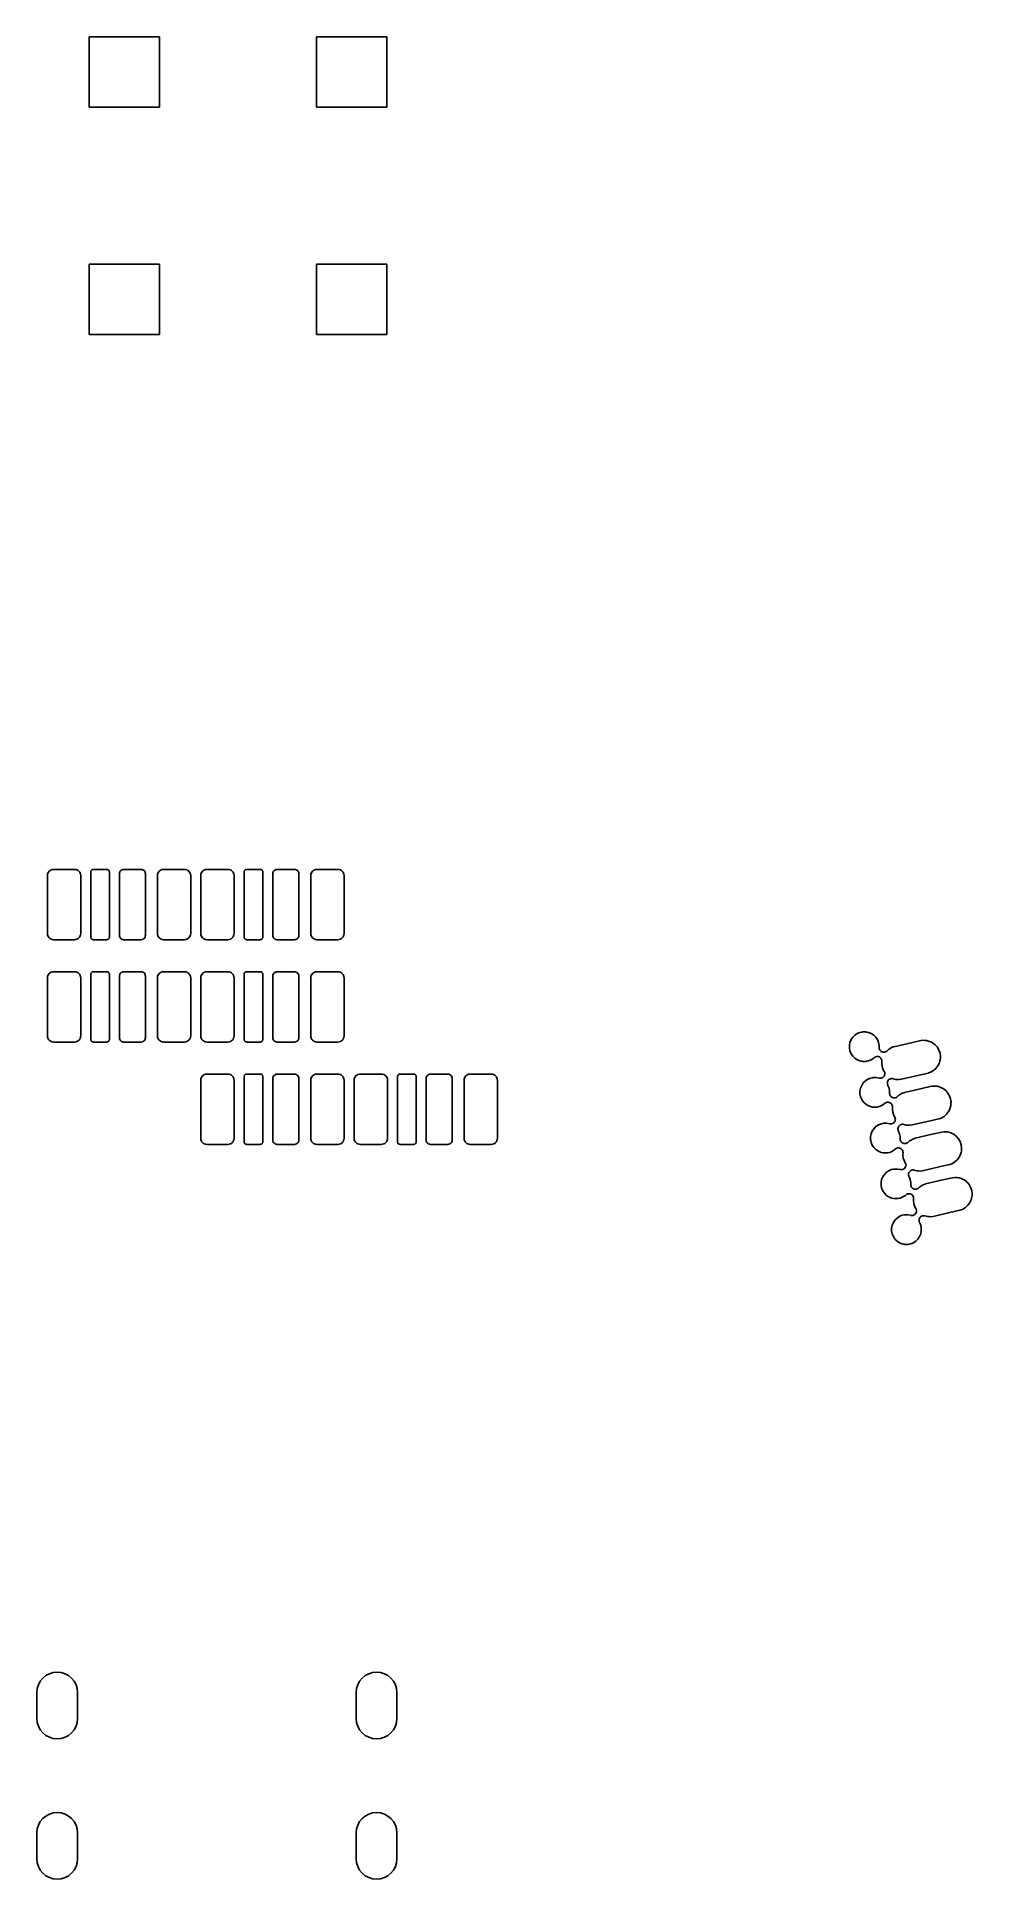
# Model space of a CAD drawing. Extents: x 140.1 to 165.4, y -109.8 to -59.9.
import ezdxf

# ---------------------------------------------------------------- set-up
doc = ezdxf.new("R2010")
doc.units = 0
doc.header["$MEASUREMENT"] = 0
doc.layers.add('BLACK', color=7, linetype='CONTINUOUS')

msp = doc.modelspace()

# ---------------------------------------------------------------- linework, layer by layer
at = {"layer": 'BLACK', "linetype": 'CONTINUOUS'}
for p, q in [((141.516, -61.8332), (141.516, -59.9312)), ((141.516, -59.9312), (143.418, -59.9312)), ((143.418, -59.9312), (143.418, -61.8332)), ((147.666, -61.8332), (147.666, -59.9312)), ((147.666, -59.9312), (149.568, -59.9312)), ((149.568, -59.9312), (149.568, -61.8332)), ((143.418, -61.8332), (141.516, -61.8332)), ((149.568, -61.8332), (147.666, -61.8332)), ((141.516, -67.9832), (141.516, -66.0812)), ((141.516, -66.0812), (143.418, -66.0812)), ((143.418, -66.0812), (143.418, -67.9832)), ((147.666, -67.9832), (147.666, -66.0812)), ((147.666, -66.0812), (149.568, -66.0812)), ((149.568, -66.0812), (149.568, -67.9832)), ((143.418, -67.9832), (141.516, -67.9832)), ((149.568, -67.9832), (147.666, -67.9832)), ((140.384, -82.6335), (140.387, -82.5957)), ((140.384, -84.1973), (140.384, -82.6335)), ((140.387, -82.5957), (140.397, -82.5653)), ((140.397, -82.5653), (140.412, -82.5372)), ((140.412, -82.5372), (140.432, -82.5126)), ((140.432, -82.5126), (140.456, -82.4924)), ((140.456, -82.4924), (140.484, -82.4774)), ((140.484, -82.4774), (140.515, -82.4681)), ((140.515, -82.4681), (140.553, -82.4644)), ((140.553, -82.4644), (141.116, -82.4644)), ((141.116, -82.4644), (141.154, -82.4681)), ((141.154, -82.4681), (141.185, -82.4774)), ((141.185, -82.4774), (141.213, -82.4924)), ((141.213, -82.4924), (141.237, -82.5126)), ((141.237, -82.5126), (141.258, -82.5372)), ((141.258, -82.5372), (141.273, -82.5653)), ((141.273, -82.5653), (141.282, -82.5957)), ((141.282, -82.5957), (141.286, -82.6335)), ((141.286, -82.6335), (141.286, -84.1973)), ((141.559, -82.5335), (141.56, -82.5152)), ((141.559, -84.2973), (141.559, -82.5335)), ((141.56, -82.5152), (141.564, -82.5035)), ((141.564, -82.5035), (141.57, -82.4927)), ((141.57, -82.4927), (141.577, -82.4833)), ((141.577, -82.4833), (141.587, -82.4755)), ((141.587, -82.4755), (141.598, -82.4698)), ((141.598, -82.4698), (141.609, -82.4662)), ((141.609, -82.4662), (141.628, -82.4644)), ((141.628, -82.4644), (141.991, -82.4644)), ((141.991, -82.4644), (142.01, -82.4662)), ((142.01, -82.4662), (142.021, -82.4698)), ((142.021, -82.4698), (142.032, -82.4755)), ((142.032, -82.4755), (142.042, -82.4833)), ((142.042, -82.4833), (142.049, -82.4927)), ((142.049, -82.4927), (142.055, -82.5035)), ((142.055, -82.5035), (142.059, -82.5152)), ((142.059, -82.5152), (142.061, -82.5335)), ((142.061, -82.5335), (142.061, -84.2973)), ((142.334, -82.5835), (142.336, -82.5555)), ((142.334, -84.2473), (142.334, -82.5835)), ((142.336, -82.5555), (142.343, -82.5344)), ((142.343, -82.5344), (142.353, -82.515)), ((142.353, -82.515), (142.367, -82.4979)), ((142.367, -82.4979), (142.384, -82.4839)), ((142.384, -82.4839), (142.404, -82.4736)), ((142.404, -82.4736), (142.425, -82.4672)), ((142.425, -82.4672), (142.453, -82.4644)), ((142.453, -82.4644), (142.916, -82.4644)), ((142.916, -82.4644), (142.945, -82.4672)), ((142.945, -82.4672), (142.966, -82.4736)), ((142.966, -82.4736), (142.985, -82.4839)), ((142.985, -82.4839), (143.002, -82.4979)), ((143.002, -82.4979), (143.016, -82.515)), ((143.016, -82.515), (143.026, -82.5344)), ((143.026, -82.5344), (143.033, -82.5555)), ((143.033, -82.5555), (143.036, -82.5835)), ((143.036, -82.5835), (143.036, -84.2473)), ((143.359, -82.6335), (143.362, -82.5957)), ((143.359, -84.1973), (143.359, -82.6335)), ((143.362, -82.5957), (143.372, -82.5653)), ((143.372, -82.5653), (143.387, -82.5372)), ((143.387, -82.5372), (143.407, -82.5126)), ((143.407, -82.5126), (143.431, -82.4924)), ((143.431, -82.4924), (143.459, -82.4774)), ((143.459, -82.4774), (143.49, -82.4681)), ((143.49, -82.4681), (143.528, -82.4644)), ((143.528, -82.4644), (144.091, -82.4644)), ((144.091, -82.4644), (144.129, -82.4681)), ((144.129, -82.4681), (144.16, -82.4774)), ((144.16, -82.4774), (144.188, -82.4924)), ((144.188, -82.4924), (144.212, -82.5126)), ((144.212, -82.5126), (144.233, -82.5372)), ((144.233, -82.5372), (144.248, -82.5653)), ((144.248, -82.5653), (144.257, -82.5957)), ((144.257, -82.5957), (144.261, -82.6335)), ((144.261, -82.6335), (144.261, -84.1973)), ((144.534, -82.6335), (144.537, -82.5957)), ((144.534, -84.1973), (144.534, -82.6335)), ((144.537, -82.5957), (144.547, -82.5653)), ((144.547, -82.5653), (144.562, -82.5372)), ((144.562, -82.5372), (144.582, -82.5126)), ((144.582, -82.5126), (144.606, -82.4924)), ((144.606, -82.4924), (144.634, -82.4774)), ((144.634, -82.4774), (144.665, -82.4681)), ((144.665, -82.4681), (144.703, -82.4644)), ((144.703, -82.4644), (145.266, -82.4644)), ((145.266, -82.4644), (145.304, -82.4681)), ((145.304, -82.4681), (145.335, -82.4774)), ((145.335, -82.4774), (145.363, -82.4924)), ((145.363, -82.4924), (145.387, -82.5126)), ((145.387, -82.5126), (145.408, -82.5372)), ((145.408, -82.5372), (145.423, -82.5653)), ((145.423, -82.5653), (145.432, -82.5957)), ((145.432, -82.5957), (145.436, -82.6335)), ((145.436, -82.6335), (145.436, -84.1973)), ((145.709, -82.5335), (145.71, -82.5152)), ((145.709, -84.2973), (145.709, -82.5335)), ((145.71, -82.5152), (145.714, -82.5035)), ((145.714, -82.5035), (145.72, -82.4927)), ((145.72, -82.4927), (145.727, -82.4833)), ((145.727, -82.4833), (145.737, -82.4755)), ((145.737, -82.4755), (145.748, -82.4698)), ((145.748, -82.4698), (145.759, -82.4662)), ((145.759, -82.4662), (145.778, -82.4644)), ((145.778, -82.4644), (146.141, -82.4644)), ((146.141, -82.4644), (146.16, -82.4662)), ((146.16, -82.4662), (146.171, -82.4698)), ((146.171, -82.4698), (146.182, -82.4755)), ((146.182, -82.4755), (146.192, -82.4833)), ((146.192, -82.4833), (146.199, -82.4927)), ((146.199, -82.4927), (146.205, -82.5035)), ((146.205, -82.5035), (146.209, -82.5152)), ((146.209, -82.5152), (146.211, -82.5335)), ((146.211, -82.5335), (146.211, -84.2973)), ((146.484, -82.5835), (146.486, -82.5555)), ((146.484, -84.2473), (146.484, -82.5835)), ((146.486, -82.5555), (146.493, -82.5344)), ((146.493, -82.5344), (146.503, -82.515)), ((146.503, -82.515), (146.517, -82.4979)), ((146.517, -82.4979), (146.534, -82.4839)), ((146.534, -82.4839), (146.554, -82.4736)), ((146.554, -82.4736), (146.575, -82.4672)), ((146.575, -82.4672), (146.603, -82.4644)), ((146.603, -82.4644), (147.066, -82.4644)), ((147.066, -82.4644), (147.095, -82.4672)), ((147.095, -82.4672), (147.116, -82.4736)), ((147.116, -82.4736), (147.135, -82.4839)), ((147.135, -82.4839), (147.152, -82.4979)), ((147.152, -82.4979), (147.166, -82.515)), ((147.166, -82.515), (147.176, -82.5344)), ((147.176, -82.5344), (147.183, -82.5555)), ((147.183, -82.5555), (147.186, -82.5835)), ((147.186, -82.5835), (147.186, -84.2473)), ((147.509, -82.6335), (147.512, -82.5957)), ((147.509, -84.1973), (147.509, -82.6335)), ((147.512, -82.5957), (147.522, -82.5653)), ((147.522, -82.5653), (147.537, -82.5372)), ((147.537, -82.5372), (147.557, -82.5126)), ((147.557, -82.5126), (147.581, -82.4924)), ((147.581, -82.4924), (147.609, -82.4774)), ((147.609, -82.4774), (147.64, -82.4681)), ((147.64, -82.4681), (147.678, -82.4644)), ((147.678, -82.4644), (148.241, -82.4644)), ((148.241, -82.4644), (148.279, -82.4681)), ((148.279, -82.4681), (148.31, -82.4774)), ((148.31, -82.4774), (148.338, -82.4924)), ((148.338, -82.4924), (148.362, -82.5126)), ((148.362, -82.5126), (148.383, -82.5372)), ((148.383, -82.5372), (148.398, -82.5653)), ((148.398, -82.5653), (148.407, -82.5957)), ((148.407, -82.5957), (148.411, -82.6335)), ((148.411, -82.6335), (148.411, -84.1973)), ((140.387, -84.2351), (140.384, -84.1973)), ((140.397, -84.2655), (140.387, -84.2351)), ((140.412, -84.2936), (140.397, -84.2655)), ((141.273, -84.2655), (141.258, -84.2936)), ((141.282, -84.2351), (141.273, -84.2655)), ((141.286, -84.1973), (141.282, -84.2351)), ((142.336, -84.2753), (142.334, -84.2473)), ((143.036, -84.2473), (143.033, -84.2753)), ((143.362, -84.2351), (143.359, -84.1973)), ((143.372, -84.2655), (143.362, -84.2351)), ((143.387, -84.2936), (143.372, -84.2655)), ((144.248, -84.2655), (144.233, -84.2936)), ((144.257, -84.2351), (144.248, -84.2655)), ((144.261, -84.1973), (144.257, -84.2351)), ((144.537, -84.2351), (144.534, -84.1973)), ((144.547, -84.2655), (144.537, -84.2351)), ((144.562, -84.2936), (144.547, -84.2655)), ((145.423, -84.2655), (145.408, -84.2936)), ((145.432, -84.2351), (145.423, -84.2655)), ((145.436, -84.1973), (145.432, -84.2351)), ((146.486, -84.2753), (146.484, -84.2473)), ((147.186, -84.2473), (147.183, -84.2753)), ((147.512, -84.2351), (147.509, -84.1973)), ((147.522, -84.2655), (147.512, -84.2351)), ((147.537, -84.2936), (147.522, -84.2655)), ((148.398, -84.2655), (148.383, -84.2936)), ((148.407, -84.2351), (148.398, -84.2655)), ((148.411, -84.1973), (148.407, -84.2351)), ((140.432, -84.3182), (140.412, -84.2936)), ((140.456, -84.3384), (140.432, -84.3182)), ((140.484, -84.3534), (140.456, -84.3384)), ((140.515, -84.3627), (140.484, -84.3534)), ((140.553, -84.3664), (140.515, -84.3627)), ((141.116, -84.3664), (140.553, -84.3664)), ((141.154, -84.3627), (141.116, -84.3664)), ((141.185, -84.3534), (141.154, -84.3627)), ((141.213, -84.3384), (141.185, -84.3534)), ((141.237, -84.3182), (141.213, -84.3384)), ((141.258, -84.2936), (141.237, -84.3182)), ((141.56, -84.3156), (141.559, -84.2973)), ((141.564, -84.3273), (141.56, -84.3156)), ((141.57, -84.3381), (141.564, -84.3273)), ((141.577, -84.3475), (141.57, -84.3381)), ((141.587, -84.3553), (141.577, -84.3475)), ((141.598, -84.361), (141.587, -84.3553)), ((141.609, -84.3646), (141.598, -84.361)), ((141.628, -84.3664), (141.609, -84.3646)), ((141.991, -84.3664), (141.628, -84.3664)), ((142.01, -84.3646), (141.991, -84.3664)), ((142.021, -84.361), (142.01, -84.3646)), ((142.032, -84.3553), (142.021, -84.361)), ((142.042, -84.3475), (142.032, -84.3553)), ((142.049, -84.3381), (142.042, -84.3475)), ((142.055, -84.3273), (142.049, -84.3381)), ((142.059, -84.3156), (142.055, -84.3273)), ((142.061, -84.2973), (142.059, -84.3156)), ((142.343, -84.2964), (142.336, -84.2753)), ((142.353, -84.3158), (142.343, -84.2964)), ((142.367, -84.3329), (142.353, -84.3158)), ((142.384, -84.3469), (142.367, -84.3329)), ((142.404, -84.3572), (142.384, -84.3469)), ((142.425, -84.3636), (142.404, -84.3572)), ((142.453, -84.3664), (142.425, -84.3636)), ((142.916, -84.3664), (142.453, -84.3664)), ((142.945, -84.3636), (142.916, -84.3664)), ((142.966, -84.3572), (142.945, -84.3636)), ((142.985, -84.3469), (142.966, -84.3572)), ((143.002, -84.3329), (142.985, -84.3469)), ((143.016, -84.3158), (143.002, -84.3329)), ((143.026, -84.2964), (143.016, -84.3158)), ((143.033, -84.2753), (143.026, -84.2964)), ((143.407, -84.3182), (143.387, -84.2936)), ((143.431, -84.3384), (143.407, -84.3182)), ((143.459, -84.3534), (143.431, -84.3384)), ((143.49, -84.3627), (143.459, -84.3534)), ((143.528, -84.3664), (143.49, -84.3627)), ((144.091, -84.3664), (143.528, -84.3664)), ((144.129, -84.3627), (144.091, -84.3664)), ((144.16, -84.3534), (144.129, -84.3627)), ((144.188, -84.3384), (144.16, -84.3534)), ((144.212, -84.3182), (144.188, -84.3384)), ((144.233, -84.2936), (144.212, -84.3182)), ((144.582, -84.3182), (144.562, -84.2936)), ((144.606, -84.3384), (144.582, -84.3182)), ((144.634, -84.3534), (144.606, -84.3384)), ((144.665, -84.3627), (144.634, -84.3534)), ((144.703, -84.3664), (144.665, -84.3627)), ((145.266, -84.3664), (144.703, -84.3664)), ((145.304, -84.3627), (145.266, -84.3664)), ((145.335, -84.3534), (145.304, -84.3627)), ((145.363, -84.3384), (145.335, -84.3534)), ((145.387, -84.3182), (145.363, -84.3384)), ((145.408, -84.2936), (145.387, -84.3182)), ((145.71, -84.3156), (145.709, -84.2973)), ((145.714, -84.3273), (145.71, -84.3156)), ((145.72, -84.3381), (145.714, -84.3273)), ((145.727, -84.3475), (145.72, -84.3381)), ((145.737, -84.3553), (145.727, -84.3475)), ((145.748, -84.361), (145.737, -84.3553)), ((145.759, -84.3646), (145.748, -84.361)), ((145.778, -84.3664), (145.759, -84.3646)), ((146.141, -84.3664), (145.778, -84.3664)), ((146.16, -84.3646), (146.141, -84.3664)), ((146.171, -84.361), (146.16, -84.3646)), ((146.182, -84.3553), (146.171, -84.361)), ((146.192, -84.3475), (146.182, -84.3553)), ((146.199, -84.3381), (146.192, -84.3475)), ((146.205, -84.3273), (146.199, -84.3381)), ((146.209, -84.3156), (146.205, -84.3273)), ((146.211, -84.2973), (146.209, -84.3156)), ((146.493, -84.2964), (146.486, -84.2753)), ((146.503, -84.3158), (146.493, -84.2964)), ((146.517, -84.3329), (146.503, -84.3158)), ((146.534, -84.3469), (146.517, -84.3329)), ((146.554, -84.3572), (146.534, -84.3469)), ((146.575, -84.3636), (146.554, -84.3572)), ((146.603, -84.3664), (146.575, -84.3636)), ((147.066, -84.3664), (146.603, -84.3664)), ((147.095, -84.3636), (147.066, -84.3664)), ((147.116, -84.3572), (147.095, -84.3636)), ((147.135, -84.3469), (147.116, -84.3572)), ((147.152, -84.3329), (147.135, -84.3469)), ((147.166, -84.3158), (147.152, -84.3329)), ((147.176, -84.2964), (147.166, -84.3158)), ((147.183, -84.2753), (147.176, -84.2964)), ((147.557, -84.3182), (147.537, -84.2936)), ((147.581, -84.3384), (147.557, -84.3182)), ((147.609, -84.3534), (147.581, -84.3384)), ((147.64, -84.3627), (147.609, -84.3534)), ((147.678, -84.3664), (147.64, -84.3627)), ((148.241, -84.3664), (147.678, -84.3664)), ((148.279, -84.3627), (148.241, -84.3664)), ((148.31, -84.3534), (148.279, -84.3627)), ((148.338, -84.3384), (148.31, -84.3534)), ((148.362, -84.3182), (148.338, -84.3384)), ((148.383, -84.2936), (148.362, -84.3182)), ((140.432, -85.2826), (140.456, -85.2624)), ((140.456, -85.2624), (140.484, -85.2474)), ((140.484, -85.2474), (140.515, -85.2381)), ((140.515, -85.2381), (140.553, -85.2344)), ((140.553, -85.2344), (141.116, -85.2344)), ((141.116, -85.2344), (141.154, -85.2381)), ((141.154, -85.2381), (141.185, -85.2474)), ((141.185, -85.2474), (141.213, -85.2624)), ((141.213, -85.2624), (141.237, -85.2826)), ((141.564, -85.2735), (141.57, -85.2627)), ((141.57, -85.2627), (141.577, -85.2533)), ((141.577, -85.2533), (141.587, -85.2455)), ((141.587, -85.2455), (141.598, -85.2398)), ((141.598, -85.2398), (141.609, -85.2362)), ((141.609, -85.2362), (141.628, -85.2344)), ((141.628, -85.2344), (141.991, -85.2344)), ((141.991, -85.2344), (142.01, -85.2362)), ((142.01, -85.2362), (142.021, -85.2398)), ((142.021, -85.2398), (142.032, -85.2455)), ((142.032, -85.2455), (142.042, -85.2533)), ((142.042, -85.2533), (142.049, -85.2627)), ((142.049, -85.2627), (142.055, -85.2735)), ((142.367, -85.2679), (142.384, -85.2539)), ((142.384, -85.2539), (142.404, -85.2436)), ((142.404, -85.2436), (142.425, -85.2372)), ((142.425, -85.2372), (142.453, -85.2344)), ((142.453, -85.2344), (142.916, -85.2344)), ((142.916, -85.2344), (142.945, -85.2372)), ((142.945, -85.2372), (142.966, -85.2436)), ((142.966, -85.2436), (142.985, -85.2539)), ((142.985, -85.2539), (143.002, -85.2679)), ((143.407, -85.2826), (143.431, -85.2624)), ((143.431, -85.2624), (143.459, -85.2474)), ((143.459, -85.2474), (143.49, -85.2381)), ((143.49, -85.2381), (143.528, -85.2344)), ((143.528, -85.2344), (144.091, -85.2344)), ((144.091, -85.2344), (144.129, -85.2381)), ((144.129, -85.2381), (144.16, -85.2474)), ((144.16, -85.2474), (144.188, -85.2624)), ((144.188, -85.2624), (144.212, -85.2826)), ((144.582, -85.2826), (144.606, -85.2624)), ((144.606, -85.2624), (144.634, -85.2474)), ((144.634, -85.2474), (144.665, -85.2381)), ((144.665, -85.2381), (144.703, -85.2344)), ((144.703, -85.2344), (145.266, -85.2344)), ((145.266, -85.2344), (145.304, -85.2381)), ((145.304, -85.2381), (145.335, -85.2474)), ((145.335, -85.2474), (145.363, -85.2624)), ((145.363, -85.2624), (145.387, -85.2826)), ((145.714, -85.2735), (145.72, -85.2627)), ((145.72, -85.2627), (145.727, -85.2533)), ((145.727, -85.2533), (145.737, -85.2455)), ((145.737, -85.2455), (145.748, -85.2398)), ((145.748, -85.2398), (145.759, -85.2362)), ((145.759, -85.2362), (145.778, -85.2344)), ((145.778, -85.2344), (146.141, -85.2344)), ((146.141, -85.2344), (146.16, -85.2362)), ((146.16, -85.2362), (146.171, -85.2398)), ((146.171, -85.2398), (146.182, -85.2455)), ((146.182, -85.2455), (146.192, -85.2533)), ((146.192, -85.2533), (146.199, -85.2627)), ((146.199, -85.2627), (146.205, -85.2735)), ((146.517, -85.2679), (146.534, -85.2539)), ((146.534, -85.2539), (146.554, -85.2436)), ((146.554, -85.2436), (146.575, -85.2372)), ((146.575, -85.2372), (146.603, -85.2344)), ((146.603, -85.2344), (147.066, -85.2344)), ((147.066, -85.2344), (147.095, -85.2372)), ((147.095, -85.2372), (147.116, -85.2436)), ((147.116, -85.2436), (147.135, -85.2539)), ((147.135, -85.2539), (147.152, -85.2679)), ((147.557, -85.2826), (147.581, -85.2624)), ((147.581, -85.2624), (147.609, -85.2474)), ((147.609, -85.2474), (147.64, -85.2381)), ((147.64, -85.2381), (147.678, -85.2344)), ((147.678, -85.2344), (148.241, -85.2344)), ((148.241, -85.2344), (148.279, -85.2381)), ((148.279, -85.2381), (148.31, -85.2474)), ((148.31, -85.2474), (148.338, -85.2624)), ((148.338, -85.2624), (148.362, -85.2826)), ((140.384, -85.4035), (140.387, -85.3657)), ((140.384, -86.9673), (140.384, -85.4035)), ((140.387, -85.3657), (140.397, -85.3353)), ((140.397, -85.3353), (140.412, -85.3072)), ((140.412, -85.3072), (140.432, -85.2826)), ((141.237, -85.2826), (141.258, -85.3072)), ((141.258, -85.3072), (141.273, -85.3353)), ((141.273, -85.3353), (141.282, -85.3657)), ((141.282, -85.3657), (141.286, -85.4035)), ((141.286, -85.4035), (141.286, -86.9673)), ((141.559, -85.3035), (141.56, -85.2852)), ((141.559, -87.0673), (141.559, -85.3035)), ((141.56, -85.2852), (141.564, -85.2735)), ((142.055, -85.2735), (142.059, -85.2852)), ((142.059, -85.2852), (142.061, -85.3035)), ((142.061, -85.3035), (142.061, -87.0673)), ((142.334, -85.3535), (142.336, -85.3255)), ((142.334, -87.0173), (142.334, -85.3535)), ((142.336, -85.3255), (142.343, -85.3044)), ((142.343, -85.3044), (142.353, -85.285)), ((142.353, -85.285), (142.367, -85.2679)), ((143.002, -85.2679), (143.016, -85.285)), ((143.016, -85.285), (143.026, -85.3044)), ((143.026, -85.3044), (143.033, -85.3255)), ((143.033, -85.3255), (143.036, -85.3535)), ((143.036, -85.3535), (143.036, -87.0173)), ((143.359, -85.4035), (143.362, -85.3657)), ((143.359, -86.9673), (143.359, -85.4035)), ((143.362, -85.3657), (143.372, -85.3353)), ((143.372, -85.3353), (143.387, -85.3072)), ((143.387, -85.3072), (143.407, -85.2826)), ((144.212, -85.2826), (144.233, -85.3072)), ((144.233, -85.3072), (144.248, -85.3353)), ((144.248, -85.3353), (144.257, -85.3657)), ((144.257, -85.3657), (144.261, -85.4035)), ((144.261, -85.4035), (144.261, -86.9673)), ((144.534, -85.4035), (144.537, -85.3657)), ((144.534, -86.9673), (144.534, -85.4035)), ((144.537, -85.3657), (144.547, -85.3353)), ((144.547, -85.3353), (144.562, -85.3072)), ((144.562, -85.3072), (144.582, -85.2826)), ((145.387, -85.2826), (145.408, -85.3072)), ((145.408, -85.3072), (145.423, -85.3353)), ((145.423, -85.3353), (145.432, -85.3657)), ((145.432, -85.3657), (145.436, -85.4035)), ((145.436, -85.4035), (145.436, -86.9673)), ((145.709, -85.3035), (145.71, -85.2852)), ((145.709, -87.0673), (145.709, -85.3035)), ((145.71, -85.2852), (145.714, -85.2735)), ((146.205, -85.2735), (146.209, -85.2852)), ((146.209, -85.2852), (146.211, -85.3035)), ((146.211, -85.3035), (146.211, -87.0673)), ((146.484, -85.3535), (146.486, -85.3255)), ((146.484, -87.0173), (146.484, -85.3535)), ((146.486, -85.3255), (146.493, -85.3044)), ((146.493, -85.3044), (146.503, -85.285)), ((146.503, -85.285), (146.517, -85.2679)), ((147.152, -85.2679), (147.166, -85.285)), ((147.166, -85.285), (147.176, -85.3044)), ((147.176, -85.3044), (147.183, -85.3255)), ((147.183, -85.3255), (147.186, -85.3535)), ((147.186, -85.3535), (147.186, -87.0173)), ((147.509, -85.4035), (147.512, -85.3657)), ((147.509, -86.9673), (147.509, -85.4035)), ((147.512, -85.3657), (147.522, -85.3353)), ((147.522, -85.3353), (147.537, -85.3072)), ((147.537, -85.3072), (147.557, -85.2826)), ((148.362, -85.2826), (148.383, -85.3072)), ((148.383, -85.3072), (148.398, -85.3353)), ((148.398, -85.3353), (148.407, -85.3657)), ((148.407, -85.3657), (148.411, -85.4035)), ((148.411, -85.4035), (148.411, -86.9673)), ((140.387, -87.0051), (140.384, -86.9673)), ((140.397, -87.0355), (140.387, -87.0051)), ((140.412, -87.0636), (140.397, -87.0355)), ((140.432, -87.0882), (140.412, -87.0636)), ((140.456, -87.1084), (140.432, -87.0882)), ((140.484, -87.1234), (140.456, -87.1084)), ((140.515, -87.1327), (140.484, -87.1234)), ((140.553, -87.1364), (140.515, -87.1327)), ((141.116, -87.1364), (140.553, -87.1364)), ((141.154, -87.1327), (141.116, -87.1364)), ((141.185, -87.1234), (141.154, -87.1327)), ((141.213, -87.1084), (141.185, -87.1234)), ((141.237, -87.0882), (141.213, -87.1084)), ((141.258, -87.0636), (141.237, -87.0882)), ((141.273, -87.0355), (141.258, -87.0636)), ((141.282, -87.0051), (141.273, -87.0355)), ((141.286, -86.9673), (141.282, -87.0051)), ((141.56, -87.0856), (141.559, -87.0673)), ((141.564, -87.0973), (141.56, -87.0856)), ((141.57, -87.1081), (141.564, -87.0973)), ((141.577, -87.1175), (141.57, -87.1081)), ((141.587, -87.1253), (141.577, -87.1175)), ((141.598, -87.131), (141.587, -87.1253)), ((141.609, -87.1346), (141.598, -87.131)), ((141.628, -87.1364), (141.609, -87.1346)), ((141.991, -87.1364), (141.628, -87.1364)), ((142.01, -87.1346), (141.991, -87.1364)), ((142.021, -87.131), (142.01, -87.1346)), ((142.032, -87.1253), (142.021, -87.131)), ((142.042, -87.1175), (142.032, -87.1253)), ((142.049, -87.1081), (142.042, -87.1175)), ((142.055, -87.0973), (142.049, -87.1081)), ((142.059, -87.0856), (142.055, -87.0973)), ((142.061, -87.0673), (142.059, -87.0856)), ((142.336, -87.0453), (142.334, -87.0173)), ((142.343, -87.0664), (142.336, -87.0453)), ((142.353, -87.0858), (142.343, -87.0664)), ((142.367, -87.1029), (142.353, -87.0858)), ((142.384, -87.1169), (142.367, -87.1029)), ((142.404, -87.1272), (142.384, -87.1169)), ((142.425, -87.1336), (142.404, -87.1272)), ((142.453, -87.1364), (142.425, -87.1336)), ((142.916, -87.1364), (142.453, -87.1364)), ((142.945, -87.1336), (142.916, -87.1364)), ((142.966, -87.1272), (142.945, -87.1336)), ((142.985, -87.1169), (142.966, -87.1272)), ((143.002, -87.1029), (142.985, -87.1169)), ((143.016, -87.0858), (143.002, -87.1029)), ((143.026, -87.0664), (143.016, -87.0858)), ((143.033, -87.0453), (143.026, -87.0664)), ((143.036, -87.0173), (143.033, -87.0453)), ((143.362, -87.0051), (143.359, -86.9673)), ((143.372, -87.0355), (143.362, -87.0051)), ((143.387, -87.0636), (143.372, -87.0355)), ((143.407, -87.0882), (143.387, -87.0636)), ((143.431, -87.1084), (143.407, -87.0882)), ((143.459, -87.1234), (143.431, -87.1084)), ((143.49, -87.1327), (143.459, -87.1234)), ((143.528, -87.1364), (143.49, -87.1327)), ((144.091, -87.1364), (143.528, -87.1364)), ((144.129, -87.1327), (144.091, -87.1364)), ((144.16, -87.1234), (144.129, -87.1327)), ((144.188, -87.1084), (144.16, -87.1234)), ((144.212, -87.0882), (144.188, -87.1084)), ((144.233, -87.0636), (144.212, -87.0882)), ((144.248, -87.0355), (144.233, -87.0636)), ((144.257, -87.0051), (144.248, -87.0355)), ((144.261, -86.9673), (144.257, -87.0051)), ((144.537, -87.0051), (144.534, -86.9673)), ((144.547, -87.0355), (144.537, -87.0051)), ((144.562, -87.0636), (144.547, -87.0355)), ((144.582, -87.0882), (144.562, -87.0636)), ((144.606, -87.1084), (144.582, -87.0882)), ((144.634, -87.1234), (144.606, -87.1084)), ((144.665, -87.1327), (144.634, -87.1234)), ((144.703, -87.1364), (144.665, -87.1327)), ((145.266, -87.1364), (144.703, -87.1364)), ((145.304, -87.1327), (145.266, -87.1364)), ((145.335, -87.1234), (145.304, -87.1327)), ((145.363, -87.1084), (145.335, -87.1234)), ((145.387, -87.0882), (145.363, -87.1084)), ((145.408, -87.0636), (145.387, -87.0882)), ((145.423, -87.0355), (145.408, -87.0636)), ((145.432, -87.0051), (145.423, -87.0355)), ((145.436, -86.9673), (145.432, -87.0051)), ((145.71, -87.0856), (145.709, -87.0673)), ((145.714, -87.0973), (145.71, -87.0856)), ((145.72, -87.1081), (145.714, -87.0973)), ((145.727, -87.1175), (145.72, -87.1081)), ((145.737, -87.1253), (145.727, -87.1175)), ((145.748, -87.131), (145.737, -87.1253)), ((145.759, -87.1346), (145.748, -87.131)), ((145.778, -87.1364), (145.759, -87.1346)), ((146.141, -87.1364), (145.778, -87.1364)), ((146.16, -87.1346), (146.141, -87.1364)), ((146.171, -87.131), (146.16, -87.1346)), ((146.182, -87.1253), (146.171, -87.131)), ((146.192, -87.1175), (146.182, -87.1253)), ((146.199, -87.1081), (146.192, -87.1175)), ((146.205, -87.0973), (146.199, -87.1081)), ((146.209, -87.0856), (146.205, -87.0973)), ((146.211, -87.0673), (146.209, -87.0856)), ((146.486, -87.0453), (146.484, -87.0173)), ((146.493, -87.0664), (146.486, -87.0453)), ((146.503, -87.0858), (146.493, -87.0664)), ((146.517, -87.1029), (146.503, -87.0858)), ((146.534, -87.1169), (146.517, -87.1029)), ((146.554, -87.1272), (146.534, -87.1169)), ((146.575, -87.1336), (146.554, -87.1272)), ((146.603, -87.1364), (146.575, -87.1336)), ((147.066, -87.1364), (146.603, -87.1364)), ((147.095, -87.1336), (147.066, -87.1364)), ((147.116, -87.1272), (147.095, -87.1336)), ((147.135, -87.1169), (147.116, -87.1272)), ((147.152, -87.1029), (147.135, -87.1169)), ((147.166, -87.0858), (147.152, -87.1029)), ((147.176, -87.0664), (147.166, -87.0858)), ((147.183, -87.0453), (147.176, -87.0664)), ((147.186, -87.0173), (147.183, -87.0453)), ((147.512, -87.0051), (147.509, -86.9673)), ((147.522, -87.0355), (147.512, -87.0051)), ((147.537, -87.0636), (147.522, -87.0355)), ((147.557, -87.0882), (147.537, -87.0636)), ((147.581, -87.1084), (147.557, -87.0882)), ((147.609, -87.1234), (147.581, -87.1084)), ((147.64, -87.1327), (147.609, -87.1234)), ((147.678, -87.1364), (147.64, -87.1327)), ((148.241, -87.1364), (147.678, -87.1364)), ((148.279, -87.1327), (148.241, -87.1364)), ((148.31, -87.1234), (148.279, -87.1327)), ((148.338, -87.1084), (148.31, -87.1234)), ((148.362, -87.0882), (148.338, -87.1084)), ((148.383, -87.0636), (148.362, -87.0882)), ((148.398, -87.0355), (148.383, -87.0636)), ((148.407, -87.0051), (148.398, -87.0355)), ((148.411, -86.9673), (148.407, -87.0051)), ((162.084, -87.2225), (162.099, -87.1451)), ((162.084, -87.3015), (162.084, -87.2225)), ((162.099, -87.1451), (162.129, -87.0721)), ((162.129, -87.0721), (162.173, -87.0064)), ((162.173, -87.0064), (162.229, -86.9506)), ((162.173, -87.0064), (162.173, -87.0064)), ((162.229, -86.9506), (162.295, -86.9067)), ((162.295, -86.9067), (162.368, -86.8764)), ((162.368, -86.8764), (162.419, -86.8662)), ((162.419, -86.8662), (162.445, -86.861)), ((162.445, -86.861), (162.524, -86.861)), ((162.524, -86.861), (162.55, -86.8662)), ((162.55, -86.8662), (162.602, -86.8764)), ((162.602, -86.8764), (162.675, -86.9067)), ((162.675, -86.9067), (162.74, -86.9506)), ((162.74, -86.9506), (162.796, -87.0064)), ((162.796, -87.0064), (162.796, -87.0064)), ((162.796, -87.0064), (162.84, -87.0721)), ((162.84, -87.0721), (162.87, -87.1451)), ((162.87, -87.1451), (162.87, -87.1451)), ((162.87, -87.1451), (162.886, -87.2225)), ((162.886, -87.2225), (162.886, -87.2853)), ((163.289, -87.2652), (163.754, -87.1579)), ((163.754, -87.1579), (164.014, -87.0978)), ((164.014, -87.0978), (164.08, -87.0892)), ((164.08, -87.0892), (164.127, -87.0924)), ((164.127, -87.0924), (164.169, -87.0952)), ((164.169, -87.0952), (164.197, -87.1029)), ((164.197, -87.1029), (164.254, -87.1184)), ((164.254, -87.1184), (164.287, -87.1346)), ((164.287, -87.1346), (164.334, -87.1579)), ((164.334, -87.1579), (164.404, -87.2121)), ((164.404, -87.2121), (164.463, -87.279)), ((162.099, -87.379), (162.084, -87.3015)), ((162.129, -87.452), (162.099, -87.379)), ((162.173, -87.5177), (162.129, -87.452)), ((162.229, -87.5735), (162.173, -87.5177)), ((162.295, -87.6174), (162.229, -87.5735)), ((162.229, -87.5735), (162.229, -87.5735)), ((162.368, -87.6476), (162.295, -87.6174)), ((162.419, -87.6579), (162.368, -87.6476)), ((162.445, -87.663), (162.419, -87.6579)), ((162.524, -87.663), (162.445, -87.663)), ((162.55, -87.6579), (162.524, -87.663)), ((162.602, -87.6476), (162.55, -87.6579)), ((162.675, -87.6174), (162.602, -87.6476)), ((162.74, -87.5735), (162.675, -87.6174)), ((162.749, -87.5645), (162.74, -87.5735)), ((162.74, -87.5735), (162.74, -87.5735)), ((162.775, -87.5445), (162.749, -87.5645)), ((162.798, -87.5344), (162.775, -87.5445)), ((162.822, -87.5289), (162.798, -87.5344)), ((162.846, -87.5281), (162.822, -87.5289)), ((162.87, -87.5322), (162.846, -87.5281)), ((162.893, -87.5409), (162.87, -87.5322)), ((162.886, -87.2853), (162.888, -87.3097)), ((162.888, -87.3097), (162.895, -87.3332)), ((162.914, -87.5538), (162.893, -87.5409)), ((162.895, -87.3332), (162.907, -87.3548)), ((162.907, -87.3548), (162.922, -87.3737)), ((162.932, -87.5706), (162.914, -87.5538)), ((162.922, -87.3737), (162.941, -87.3893)), ((162.946, -87.5906), (162.932, -87.5706)), ((162.941, -87.3893), (162.963, -87.4008)), ((162.956, -87.6129), (162.946, -87.5906)), ((162.962, -87.6368), (162.956, -87.6129)), ((162.959, -87.7135), (162.962, -87.6613)), ((162.97, -87.8016), (162.959, -87.7135)), ((162.962, -87.6613), (162.962, -87.6368)), ((162.963, -87.4008), (162.986, -87.4079)), ((162.986, -87.4079), (163.011, -87.4103)), ((163.011, -87.4103), (163.035, -87.4079)), ((163.035, -87.4079), (163.059, -87.4008)), ((163.059, -87.4008), (163.08, -87.3893)), ((163.08, -87.3893), (163.093, -87.3795)), ((163.093, -87.3795), (163.12, -87.3561)), ((163.12, -87.3561), (163.149, -87.3307)), ((163.149, -87.3307), (163.155, -87.3272)), ((163.155, -87.3272), (163.226, -87.2865)), ((163.226, -87.2865), (163.273, -87.2705)), ((163.273, -87.2705), (163.289, -87.2652)), ((164.463, -87.279), (164.463, -87.279)), ((164.463, -87.279), (164.507, -87.3561)), ((164.512, -87.7135), (164.478, -87.7824)), ((164.507, -87.3561), (164.536, -87.4403)), ((164.518, -87.7028), (164.512, -87.7135)), ((164.533, -87.6476), (164.518, -87.7028)), ((164.541, -87.617), (164.533, -87.6476)), ((164.536, -87.4403), (164.547, -87.5284)), ((164.545, -87.5538), (164.541, -87.617)), ((164.547, -87.5284), (164.545, -87.5538)), ((144.534, -88.1735), (144.537, -88.1357)), ((144.534, -89.7373), (144.534, -88.1735)), ((144.537, -88.1357), (144.547, -88.1053)), ((144.547, -88.1053), (144.562, -88.0772)), ((144.562, -88.0772), (144.582, -88.0526)), ((144.582, -88.0526), (144.606, -88.0324)), ((144.606, -88.0324), (144.634, -88.0174)), ((144.634, -88.0174), (144.665, -88.0081)), ((144.665, -88.0081), (144.703, -88.0044)), ((144.703, -88.0044), (145.266, -88.0044)), ((145.266, -88.0044), (145.304, -88.0081)), ((145.304, -88.0081), (145.335, -88.0174)), ((145.335, -88.0174), (145.363, -88.0324)), ((145.363, -88.0324), (145.387, -88.0526)), ((145.387, -88.0526), (145.408, -88.0772)), ((145.408, -88.0772), (145.423, -88.1053)), ((145.423, -88.1053), (145.432, -88.1357)), ((145.432, -88.1357), (145.436, -88.1735)), ((145.436, -88.1735), (145.436, -89.7373)), ((145.709, -88.0735), (145.71, -88.0552)), ((145.709, -89.8373), (145.709, -88.0735)), ((145.71, -88.0552), (145.714, -88.0435)), ((145.714, -88.0435), (145.72, -88.0327)), ((145.72, -88.0327), (145.727, -88.0233)), ((145.727, -88.0233), (145.737, -88.0155)), ((145.737, -88.0155), (145.748, -88.0098)), ((145.748, -88.0098), (145.759, -88.0062)), ((145.759, -88.0062), (145.778, -88.0044)), ((145.778, -88.0044), (146.141, -88.0044)), ((146.141, -88.0044), (146.16, -88.0062)), ((146.16, -88.0062), (146.171, -88.0098)), ((146.171, -88.0098), (146.182, -88.0155)), ((146.182, -88.0155), (146.192, -88.0233)), ((146.192, -88.0233), (146.199, -88.0327)), ((146.199, -88.0327), (146.205, -88.0435)), ((146.205, -88.0435), (146.209, -88.0552)), ((146.209, -88.0552), (146.211, -88.0735)), ((146.211, -88.0735), (146.211, -89.8373)), ((146.484, -88.1235), (146.486, -88.0955)), ((146.484, -89.7873), (146.484, -88.1235)), ((146.486, -88.0955), (146.493, -88.0744)), ((146.493, -88.0744), (146.503, -88.055)), ((146.503, -88.055), (146.517, -88.0379)), ((146.517, -88.0379), (146.534, -88.0239)), ((146.534, -88.0239), (146.554, -88.0136)), ((146.554, -88.0136), (146.575, -88.0072)), ((146.575, -88.0072), (146.603, -88.0044)), ((146.603, -88.0044), (147.066, -88.0044)), ((147.066, -88.0044), (147.095, -88.0072)), ((147.095, -88.0072), (147.116, -88.0136)), ((147.116, -88.0136), (147.135, -88.0239)), ((147.135, -88.0239), (147.152, -88.0379)), ((147.152, -88.0379), (147.166, -88.055)), ((147.166, -88.055), (147.176, -88.0744)), ((147.176, -88.0744), (147.183, -88.0955)), ((147.183, -88.0955), (147.186, -88.1235)), ((147.186, -88.1235), (147.186, -89.7873)), ((147.509, -88.1735), (147.512, -88.1357)), ((147.509, -89.7373), (147.509, -88.1735)), ((147.512, -88.1357), (147.522, -88.1053)), ((147.522, -88.1053), (147.537, -88.0772)), ((147.537, -88.0772), (147.557, -88.0526)), ((147.557, -88.0526), (147.581, -88.0324)), ((147.581, -88.0324), (147.609, -88.0174)), ((147.609, -88.0174), (147.64, -88.0081)), ((147.64, -88.0081), (147.678, -88.0044)), ((147.678, -88.0044), (148.241, -88.0044)), ((148.241, -88.0044), (148.279, -88.0081)), ((148.279, -88.0081), (148.31, -88.0174)), ((148.31, -88.0174), (148.338, -88.0324)), ((148.338, -88.0324), (148.362, -88.0526)), ((148.362, -88.0526), (148.383, -88.0772)), ((148.383, -88.0772), (148.398, -88.1053)), ((148.398, -88.1053), (148.407, -88.1357)), ((148.407, -88.1357), (148.411, -88.1735)), ((148.411, -88.1735), (148.411, -89.7373)), ((148.684, -88.1735), (148.687, -88.1357)), ((148.684, -89.7373), (148.684, -88.1735)), ((148.687, -88.1357), (148.697, -88.1053)), ((148.697, -88.1053), (148.712, -88.0772)), ((148.712, -88.0772), (148.732, -88.0526)), ((148.732, -88.0526), (148.756, -88.0324)), ((148.756, -88.0324), (148.784, -88.0174)), ((148.784, -88.0174), (148.815, -88.0081)), ((148.815, -88.0081), (148.853, -88.0044)), ((148.853, -88.0044), (149.416, -88.0044)), ((149.416, -88.0044), (149.454, -88.0081)), ((149.454, -88.0081), (149.485, -88.0174)), ((149.485, -88.0174), (149.513, -88.0324)), ((149.513, -88.0324), (149.537, -88.0526)), ((149.537, -88.0526), (149.558, -88.0772)), ((149.558, -88.0772), (149.573, -88.1053)), ((149.573, -88.1053), (149.582, -88.1357)), ((149.582, -88.1357), (149.586, -88.1735)), ((149.586, -88.1735), (149.586, -89.7373)), ((149.859, -88.0735), (149.86, -88.0552)), ((149.859, -89.8373), (149.859, -88.0735)), ((149.86, -88.0552), (149.864, -88.0435)), ((149.864, -88.0435), (149.87, -88.0327)), ((149.87, -88.0327), (149.877, -88.0233)), ((149.877, -88.0233), (149.887, -88.0155)), ((149.887, -88.0155), (149.898, -88.0098)), ((149.898, -88.0098), (149.909, -88.0062)), ((149.909, -88.0062), (149.928, -88.0044)), ((149.928, -88.0044), (150.291, -88.0044)), ((150.291, -88.0044), (150.31, -88.0062)), ((150.31, -88.0062), (150.321, -88.0098)), ((150.321, -88.0098), (150.332, -88.0155)), ((150.332, -88.0155), (150.342, -88.0233)), ((150.342, -88.0233), (150.349, -88.0327)), ((150.349, -88.0327), (150.355, -88.0435)), ((150.355, -88.0435), (150.359, -88.0552)), ((150.359, -88.0552), (150.361, -88.0735)), ((150.361, -88.0735), (150.361, -89.8373)), ((150.634, -88.1235), (150.636, -88.0955)), ((150.634, -89.7873), (150.634, -88.1235)), ((150.636, -88.0955), (150.643, -88.0744)), ((150.643, -88.0744), (150.653, -88.055)), ((150.653, -88.055), (150.667, -88.0379)), ((150.667, -88.0379), (150.684, -88.0239)), ((150.684, -88.0239), (150.704, -88.0136)), ((150.704, -88.0136), (150.725, -88.0072)), ((150.725, -88.0072), (150.753, -88.0044)), ((150.753, -88.0044), (151.216, -88.0044)), ((151.216, -88.0044), (151.245, -88.0072)), ((151.245, -88.0072), (151.266, -88.0136)), ((151.266, -88.0136), (151.285, -88.0239)), ((151.285, -88.0239), (151.302, -88.0379)), ((151.302, -88.0379), (151.316, -88.055)), ((151.316, -88.055), (151.326, -88.0744)), ((151.326, -88.0744), (151.333, -88.0955)), ((151.333, -88.0955), (151.336, -88.1235)), ((151.336, -88.1235), (151.336, -89.7873)), ((151.659, -88.1735), (151.662, -88.1357)), ((151.659, -89.7373), (151.659, -88.1735)), ((151.662, -88.1357), (151.672, -88.1053)), ((151.672, -88.1053), (151.687, -88.0772)), ((151.687, -88.0772), (151.707, -88.0526)), ((151.707, -88.0526), (151.731, -88.0324)), ((151.731, -88.0324), (151.759, -88.0174)), ((151.759, -88.0174), (151.79, -88.0081)), ((151.79, -88.0081), (151.828, -88.0044)), ((151.828, -88.0044), (152.391, -88.0044)), ((152.391, -88.0044), (152.429, -88.0081)), ((152.429, -88.0081), (152.46, -88.0174)), ((152.46, -88.0174), (152.488, -88.0324)), ((152.488, -88.0324), (152.512, -88.0526)), ((152.512, -88.0526), (152.533, -88.0772)), ((152.533, -88.0772), (152.548, -88.1053)), ((152.548, -88.1053), (152.557, -88.1357)), ((152.557, -88.1357), (152.561, -88.1735)), ((152.561, -88.1735), (152.561, -89.7373)), ((162.415, -88.3095), (162.459, -88.2439)), ((162.459, -88.2439), (162.515, -88.188)), ((162.459, -88.2439), (162.459, -88.2439)), ((162.515, -88.188), (162.58, -88.1441)), ((162.58, -88.1441), (162.59, -88.1402)), ((162.59, -88.1402), (162.653, -88.1139)), ((162.653, -88.1139), (162.705, -88.1036)), ((162.705, -88.1036), (162.731, -88.0985)), ((162.731, -88.0985), (162.81, -88.0985)), ((162.81, -88.0985), (162.891, -88.1147)), ((162.891, -88.1147), (162.916, -88.1171)), ((162.916, -88.1171), (162.94, -88.1147)), ((162.94, -88.1147), (162.963, -88.1075)), ((162.963, -88.1075), (162.985, -88.096)), ((162.999, -87.8858), (162.97, -87.8016)), ((162.985, -88.096), (163.004, -88.0804)), ((163.024, -87.9298), (162.999, -87.8858)), ((163.004, -88.0804), (163.02, -88.0615)), ((163.02, -88.0615), (163.031, -88.0399)), ((163.031, -87.9442), (163.024, -87.9298)), ((163.038, -87.9677), (163.031, -87.9442)), ((163.031, -88.0399), (163.038, -88.0164)), ((163.041, -87.9921), (163.038, -87.9677)), ((163.038, -88.0164), (163.041, -87.9921)), ((163.115, -88.216), (163.111, -88.2402)), ((163.111, -88.2402), (163.111, -88.2647)), ((163.123, -88.1931), (163.115, -88.216)), ((163.136, -88.1723), (163.123, -88.1931)), ((163.153, -88.1545), (163.136, -88.1723)), ((163.173, -88.1402), (163.153, -88.1545)), ((163.195, -88.1302), (163.173, -88.1402)), ((163.219, -88.1247), (163.195, -88.1302)), ((163.244, -88.1239), (163.219, -88.1247)), ((163.268, -88.128), (163.244, -88.1239)), ((163.306, -88.1382), (163.268, -88.128)), ((163.337, -88.1466), (163.306, -88.1382)), ((163.378, -88.1494), (163.337, -88.1466)), ((163.426, -88.1526), (163.378, -88.1494)), ((163.492, -88.1441), (163.426, -88.1526)), ((163.855, -88.0602), (163.492, -88.1441)), ((164.217, -87.9767), (163.855, -88.0602)), ((164.226, -87.9736), (164.217, -87.9767)), ((164.28, -87.9554), (164.226, -87.9736)), ((164.357, -87.9111), (164.28, -87.9554)), ((164.424, -87.8527), (164.357, -87.9111)), ((164.357, -87.9111), (164.357, -87.9111)), ((164.478, -87.7824), (164.424, -87.8527)), ((164.424, -87.8527), (164.424, -87.8527)), ((164.478, -87.7824), (164.478, -87.7824)), ((164.478, -87.7824), (164.478, -87.7824)), ((162.369, -88.46), (162.385, -88.3825)), ((162.369, -88.539), (162.369, -88.46)), ((162.385, -88.6164), (162.369, -88.539)), ((162.385, -88.3825), (162.415, -88.3095)), ((162.415, -88.6894), (162.385, -88.6164)), ((162.459, -88.7551), (162.415, -88.6894)), ((163.111, -88.2647), (163.117, -88.2886)), ((163.117, -88.2886), (163.122, -88.2979)), ((163.122, -88.2979), (163.121, -88.2982)), ((163.121, -88.2982), (163.126, -88.3095)), ((163.126, -88.3095), (163.126, -88.3095)), ((163.126, -88.3095), (163.156, -88.3825)), ((163.156, -88.3825), (163.156, -88.3825)), ((163.156, -88.3825), (163.171, -88.46)), ((163.171, -88.46), (163.171, -88.5228)), ((163.171, -88.5228), (163.174, -88.5472)), ((163.174, -88.5472), (163.181, -88.5706)), ((163.181, -88.5706), (163.192, -88.5922)), ((163.192, -88.5922), (163.208, -88.6112)), ((163.208, -88.6112), (163.227, -88.6267)), ((163.227, -88.6267), (163.249, -88.6383)), ((163.249, -88.6383), (163.272, -88.6454)), ((163.272, -88.6454), (163.296, -88.6478)), ((163.296, -88.6478), (163.321, -88.6454)), ((163.321, -88.6454), (163.344, -88.6383)), ((163.344, -88.6383), (163.366, -88.6267)), ((163.366, -88.6267), (163.379, -88.6169)), ((163.379, -88.6169), (163.405, -88.5935)), ((163.405, -88.5935), (163.434, -88.5682)), ((163.434, -88.5682), (163.441, -88.5647)), ((163.441, -88.5647), (163.511, -88.5239)), ((163.511, -88.5239), (163.559, -88.508)), ((163.559, -88.508), (163.575, -88.5027)), ((163.575, -88.5027), (164.039, -88.3953)), ((164.039, -88.3953), (164.3, -88.3352)), ((164.3, -88.3352), (164.366, -88.3267)), ((164.366, -88.3267), (164.413, -88.3299)), ((164.413, -88.3299), (164.454, -88.3327)), ((164.454, -88.3327), (164.483, -88.3404)), ((164.483, -88.3404), (164.54, -88.3559)), ((164.54, -88.3559), (164.593, -88.382)), ((164.593, -88.382), (164.62, -88.3953)), ((164.62, -88.3953), (164.69, -88.4496)), ((164.69, -88.4496), (164.749, -88.5165)), ((164.749, -88.5165), (164.749, -88.5165)), ((164.749, -88.5165), (164.793, -88.5935)), ((164.793, -88.5935), (164.821, -88.6777)), ((164.821, -88.6777), (164.833, -88.7658)), ((162.515, -88.811), (162.459, -88.7551)), ((162.58, -88.8548), (162.515, -88.811)), ((162.515, -88.811), (162.515, -88.811)), ((162.653, -88.8851), (162.58, -88.8548)), ((162.705, -88.8953), (162.653, -88.8851)), ((162.731, -88.9005), (162.705, -88.8953)), ((162.81, -88.9005), (162.731, -88.9005)), ((162.836, -88.8953), (162.81, -88.9005)), ((162.887, -88.8851), (162.836, -88.8953)), ((162.96, -88.8548), (162.887, -88.8851)), ((163.026, -88.811), (162.96, -88.8548)), ((163.035, -88.8019), (163.026, -88.811)), ((163.026, -88.811), (163.026, -88.811)), ((163.061, -88.7819), (163.035, -88.8019)), ((163.084, -88.7718), (163.061, -88.7819)), ((163.107, -88.7663), (163.084, -88.7718)), ((163.132, -88.7656), (163.107, -88.7663)), ((163.156, -88.7696), (163.132, -88.7656)), ((163.179, -88.7783), (163.156, -88.7696)), ((163.2, -88.7913), (163.179, -88.7783)), ((163.218, -88.8081), (163.2, -88.7913)), ((163.232, -88.828), (163.218, -88.8081)), ((163.242, -88.8504), (163.232, -88.828)), ((163.247, -88.8742), (163.242, -88.8504)), ((163.245, -88.951), (163.248, -88.8987)), ((163.256, -89.0391), (163.245, -88.951)), ((163.248, -88.8987), (163.247, -88.8742)), ((163.284, -89.1233), (163.256, -89.0391)), ((163.31, -89.1672), (163.284, -89.1233)), ((163.317, -89.1817), (163.31, -89.1672)), ((163.324, -89.2051), (163.317, -89.1817)), ((163.326, -89.2295), (163.324, -89.2051)), ((163.324, -89.2539), (163.326, -89.2295)), ((164.503, -89.2141), (164.229, -89.2773)), ((164.512, -89.2111), (164.503, -89.2141)), ((164.566, -89.1928), (164.512, -89.2111)), ((164.643, -89.1486), (164.566, -89.1928)), ((164.71, -89.0902), (164.643, -89.1486)), ((164.643, -89.1486), (164.643, -89.1486)), ((164.764, -89.0198), (164.71, -89.0902)), ((164.71, -89.0902), (164.71, -89.0902)), ((164.798, -88.951), (164.764, -89.0198)), ((164.764, -89.0198), (164.764, -89.0198)), ((164.764, -89.0198), (164.764, -89.0198)), ((164.803, -88.9402), (164.798, -88.951)), ((164.818, -88.8851), (164.803, -88.9402)), ((164.827, -88.8545), (164.818, -88.8851)), ((164.831, -88.7913), (164.827, -88.8545)), ((164.833, -88.7658), (164.831, -88.7913)), ((144.537, -89.7751), (144.534, -89.7373)), ((145.436, -89.7373), (145.432, -89.7751)), ((147.512, -89.7751), (147.509, -89.7373)), ((148.411, -89.7373), (148.407, -89.7751)), ((148.687, -89.7751), (148.684, -89.7373)), ((149.586, -89.7373), (149.582, -89.7751)), ((151.662, -89.7751), (151.659, -89.7373)), ((152.561, -89.7373), (152.557, -89.7751)), ((162.655, -89.6974), (162.67, -89.62)), ((162.655, -89.7764), (162.655, -89.6974)), ((162.67, -89.62), (162.701, -89.547)), ((162.67, -89.62), (162.67, -89.62)), ((162.701, -89.547), (162.745, -89.4813)), ((162.745, -89.4813), (162.8, -89.4255)), ((162.745, -89.4813), (162.745, -89.4813)), ((162.8, -89.4255), (162.866, -89.3816)), ((162.866, -89.3816), (162.875, -89.3777)), ((162.875, -89.3777), (162.939, -89.3513)), ((162.939, -89.3513), (162.991, -89.3411)), ((162.991, -89.3411), (163.017, -89.3359)), ((163.017, -89.3359), (163.096, -89.3359)), ((163.096, -89.3359), (163.177, -89.3521)), ((163.177, -89.3521), (163.201, -89.3545)), ((163.201, -89.3545), (163.226, -89.3521)), ((163.226, -89.3521), (163.249, -89.345)), ((163.249, -89.345), (163.271, -89.3334)), ((163.271, -89.3334), (163.29, -89.3179)), ((163.29, -89.3179), (163.305, -89.299)), ((163.305, -89.299), (163.317, -89.2773)), ((163.317, -89.2773), (163.324, -89.2539)), ((163.4, -89.4535), (163.396, -89.4776)), ((163.396, -89.4776), (163.397, -89.5021)), ((163.397, -89.5021), (163.403, -89.526)), ((163.409, -89.4305), (163.4, -89.4535)), ((163.403, -89.526), (163.407, -89.5354)), ((163.407, -89.5354), (163.407, -89.5356)), ((163.407, -89.5356), (163.411, -89.547)), ((163.422, -89.4098), (163.409, -89.4305)), ((163.411, -89.547), (163.411, -89.547)), ((163.411, -89.547), (163.442, -89.62)), ((163.439, -89.3919), (163.422, -89.4098)), ((163.459, -89.3777), (163.439, -89.3919)), ((163.442, -89.62), (163.442, -89.62)), ((163.442, -89.62), (163.457, -89.6974)), ((163.457, -89.6974), (163.457, -89.7602)), ((163.481, -89.3676), (163.459, -89.3777)), ((163.505, -89.3621), (163.481, -89.3676)), ((163.529, -89.3614), (163.505, -89.3621)), ((163.554, -89.3654), (163.529, -89.3614)), ((163.592, -89.3757), (163.554, -89.3654)), ((163.623, -89.3841), (163.592, -89.3757)), ((163.664, -89.3869), (163.623, -89.3841)), ((163.711, -89.3901), (163.664, -89.3869)), ((163.777, -89.3815), (163.711, -89.3901)), ((164.229, -89.2773), (163.777, -89.3815)), ((163.797, -89.7614), (163.844, -89.7454)), ((163.844, -89.7454), (163.86, -89.7401)), ((163.86, -89.7401), (164.325, -89.6328)), ((164.325, -89.6328), (164.585, -89.5727)), ((164.585, -89.5727), (164.651, -89.5641)), ((164.651, -89.5641), (164.699, -89.5673)), ((164.699, -89.5673), (164.74, -89.5701)), ((164.74, -89.5701), (164.769, -89.5779)), ((164.769, -89.5779), (164.826, -89.5933)), ((164.826, -89.5933), (164.879, -89.6195)), ((164.879, -89.6195), (164.905, -89.6328)), ((164.905, -89.6328), (164.976, -89.687)), ((164.976, -89.687), (165.034, -89.7539)), ((144.547, -89.8055), (144.537, -89.7751)), ((144.562, -89.8336), (144.547, -89.8055)), ((144.582, -89.8582), (144.562, -89.8336)), ((144.606, -89.8784), (144.582, -89.8582)), ((144.634, -89.8934), (144.606, -89.8784)), ((144.665, -89.9027), (144.634, -89.8934)), ((144.703, -89.9064), (144.665, -89.9027)), ((145.266, -89.9064), (144.703, -89.9064)), ((145.304, -89.9027), (145.266, -89.9064)), ((145.335, -89.8934), (145.304, -89.9027)), ((145.363, -89.8784), (145.335, -89.8934)), ((145.387, -89.8582), (145.363, -89.8784)), ((145.408, -89.8336), (145.387, -89.8582)), ((145.423, -89.8055), (145.408, -89.8336)), ((145.432, -89.7751), (145.423, -89.8055)), ((145.71, -89.8556), (145.709, -89.8373)), ((145.714, -89.8673), (145.71, -89.8556)), ((145.72, -89.8781), (145.714, -89.8673)), ((145.727, -89.8875), (145.72, -89.8781)), ((145.737, -89.8953), (145.727, -89.8875)), ((145.748, -89.901), (145.737, -89.8953)), ((145.759, -89.9046), (145.748, -89.901)), ((145.778, -89.9064), (145.759, -89.9046)), ((146.141, -89.9064), (145.778, -89.9064)), ((146.16, -89.9046), (146.141, -89.9064)), ((146.171, -89.901), (146.16, -89.9046)), ((146.182, -89.8953), (146.171, -89.901)), ((146.192, -89.8875), (146.182, -89.8953)), ((146.199, -89.8781), (146.192, -89.8875)), ((146.205, -89.8673), (146.199, -89.8781)), ((146.209, -89.8556), (146.205, -89.8673)), ((146.211, -89.8373), (146.209, -89.8556)), ((146.486, -89.8153), (146.484, -89.7873)), ((146.493, -89.8364), (146.486, -89.8153)), ((146.503, -89.8558), (146.493, -89.8364)), ((146.517, -89.8729), (146.503, -89.8558)), ((146.534, -89.8869), (146.517, -89.8729)), ((146.554, -89.8972), (146.534, -89.8869)), ((146.575, -89.9036), (146.554, -89.8972)), ((146.603, -89.9064), (146.575, -89.9036)), ((147.066, -89.9064), (146.603, -89.9064)), ((147.095, -89.9036), (147.066, -89.9064)), ((147.116, -89.8972), (147.095, -89.9036)), ((147.135, -89.8869), (147.116, -89.8972)), ((147.152, -89.8729), (147.135, -89.8869)), ((147.166, -89.8558), (147.152, -89.8729)), ((147.176, -89.8364), (147.166, -89.8558)), ((147.183, -89.8153), (147.176, -89.8364)), ((147.186, -89.7873), (147.183, -89.8153)), ((147.522, -89.8055), (147.512, -89.7751)), ((147.537, -89.8336), (147.522, -89.8055)), ((147.557, -89.8582), (147.537, -89.8336)), ((147.581, -89.8784), (147.557, -89.8582)), ((147.609, -89.8934), (147.581, -89.8784)), ((147.64, -89.9027), (147.609, -89.8934)), ((147.678, -89.9064), (147.64, -89.9027)), ((148.241, -89.9064), (147.678, -89.9064)), ((148.279, -89.9027), (148.241, -89.9064)), ((148.31, -89.8934), (148.279, -89.9027)), ((148.338, -89.8784), (148.31, -89.8934)), ((148.362, -89.8582), (148.338, -89.8784)), ((148.383, -89.8336), (148.362, -89.8582)), ((148.398, -89.8055), (148.383, -89.8336)), ((148.407, -89.7751), (148.398, -89.8055)), ((148.697, -89.8055), (148.687, -89.7751)), ((148.712, -89.8336), (148.697, -89.8055)), ((148.732, -89.8582), (148.712, -89.8336)), ((148.756, -89.8784), (148.732, -89.8582)), ((148.784, -89.8934), (148.756, -89.8784)), ((148.815, -89.9027), (148.784, -89.8934)), ((148.853, -89.9064), (148.815, -89.9027)), ((149.416, -89.9064), (148.853, -89.9064)), ((149.454, -89.9027), (149.416, -89.9064)), ((149.485, -89.8934), (149.454, -89.9027)), ((149.513, -89.8784), (149.485, -89.8934)), ((149.537, -89.8582), (149.513, -89.8784)), ((149.558, -89.8336), (149.537, -89.8582)), ((149.573, -89.8055), (149.558, -89.8336)), ((149.582, -89.7751), (149.573, -89.8055)), ((149.86, -89.8556), (149.859, -89.8373)), ((149.864, -89.8673), (149.86, -89.8556)), ((149.87, -89.8781), (149.864, -89.8673)), ((149.877, -89.8875), (149.87, -89.8781)), ((149.887, -89.8953), (149.877, -89.8875)), ((149.898, -89.901), (149.887, -89.8953)), ((149.909, -89.9046), (149.898, -89.901)), ((149.928, -89.9064), (149.909, -89.9046)), ((150.291, -89.9064), (149.928, -89.9064)), ((150.31, -89.9046), (150.291, -89.9064)), ((150.321, -89.901), (150.31, -89.9046)), ((150.332, -89.8953), (150.321, -89.901)), ((150.342, -89.8875), (150.332, -89.8953)), ((150.349, -89.8781), (150.342, -89.8875)), ((150.355, -89.8673), (150.349, -89.8781)), ((150.359, -89.8556), (150.355, -89.8673)), ((150.361, -89.8373), (150.359, -89.8556)), ((150.636, -89.8153), (150.634, -89.7873)), ((150.643, -89.8364), (150.636, -89.8153)), ((150.653, -89.8558), (150.643, -89.8364)), ((150.667, -89.8729), (150.653, -89.8558)), ((150.684, -89.8869), (150.667, -89.8729)), ((150.704, -89.8972), (150.684, -89.8869)), ((150.725, -89.9036), (150.704, -89.8972)), ((150.753, -89.9064), (150.725, -89.9036)), ((151.216, -89.9064), (150.753, -89.9064)), ((151.245, -89.9036), (151.216, -89.9064)), ((151.266, -89.8972), (151.245, -89.9036)), ((151.285, -89.8869), (151.266, -89.8972)), ((151.302, -89.8729), (151.285, -89.8869)), ((151.316, -89.8558), (151.302, -89.8729)), ((151.326, -89.8364), (151.316, -89.8558)), ((151.333, -89.8153), (151.326, -89.8364)), ((151.336, -89.7873), (151.333, -89.8153)), ((151.672, -89.8055), (151.662, -89.7751)), ((151.687, -89.8336), (151.672, -89.8055)), ((151.707, -89.8582), (151.687, -89.8336)), ((151.731, -89.8784), (151.707, -89.8582)), ((151.759, -89.8934), (151.731, -89.8784)), ((151.79, -89.9027), (151.759, -89.8934)), ((151.828, -89.9064), (151.79, -89.9027)), ((152.391, -89.9064), (151.828, -89.9064)), ((152.429, -89.9027), (152.391, -89.9064)), ((152.46, -89.8934), (152.429, -89.9027)), ((152.488, -89.8784), (152.46, -89.8934)), ((152.512, -89.8582), (152.488, -89.8784)), ((152.533, -89.8336), (152.512, -89.8582)), ((152.548, -89.8055), (152.533, -89.8336)), ((152.557, -89.7751), (152.548, -89.8055)), ((162.659, -89.7981), (162.655, -89.7764)), ((162.67, -89.8539), (162.659, -89.7981)), ((162.701, -89.9269), (162.67, -89.8539)), ((162.745, -89.9926), (162.701, -89.9269)), ((162.8, -90.0484), (162.745, -89.9926)), ((162.866, -90.0923), (162.8, -90.0484)), ((162.8, -90.0484), (162.8, -90.0484)), ((162.939, -90.1225), (162.866, -90.0923)), ((162.991, -90.1328), (162.939, -90.1225)), ((163.017, -90.1379), (162.991, -90.1328)), ((163.096, -90.1379), (163.017, -90.1379)), ((163.121, -90.1328), (163.096, -90.1379)), ((163.173, -90.1225), (163.121, -90.1328)), ((163.246, -90.0923), (163.173, -90.1225)), ((163.312, -90.0484), (163.246, -90.0923)), ((163.321, -90.0394), (163.312, -90.0484)), ((163.312, -90.0484), (163.312, -90.0484)), ((163.347, -90.0194), (163.321, -90.0394)), ((163.369, -90.0093), (163.347, -90.0194)), ((163.393, -90.0038), (163.369, -90.0093)), ((163.418, -90.003), (163.393, -90.0038)), ((163.442, -90.0071), (163.418, -90.003)), ((163.465, -90.0158), (163.442, -90.0071)), ((163.457, -89.7602), (163.459, -89.7846)), ((163.459, -89.7846), (163.467, -89.8081)), ((163.485, -90.0287), (163.465, -90.0158)), ((163.467, -89.8081), (163.478, -89.8297)), ((163.478, -89.8297), (163.494, -89.8486)), ((163.503, -90.0455), (163.485, -90.0287)), ((163.494, -89.8486), (163.513, -89.8642)), ((163.518, -90.0655), (163.503, -90.0455)), ((163.513, -89.8642), (163.534, -89.8757)), ((163.528, -90.0878), (163.518, -90.0655)), ((163.533, -90.1117), (163.528, -90.0878)), ((163.53, -90.1884), (163.534, -90.1362)), ((163.542, -90.2765), (163.53, -90.1884)), ((163.534, -90.1362), (163.533, -90.1117)), ((163.534, -89.8757), (163.558, -89.8828)), ((163.558, -89.8828), (163.582, -89.8852)), ((163.582, -89.8852), (163.606, -89.8828)), ((163.606, -89.8828), (163.63, -89.8757)), ((163.63, -89.8757), (163.651, -89.8642)), ((163.651, -89.8642), (163.664, -89.8544)), ((163.664, -89.8544), (163.691, -89.831)), ((163.691, -89.831), (163.72, -89.8056)), ((163.72, -89.8056), (163.733, -89.7981)), ((163.733, -89.7981), (163.797, -89.7614)), ((165.034, -89.7539), (165.034, -89.7539)), ((165.034, -89.7539), (165.079, -89.831)), ((165.084, -90.1884), (165.05, -90.2573)), ((165.079, -89.831), (165.107, -89.9152)), ((165.089, -90.1777), (165.084, -90.1884)), ((165.104, -90.1225), (165.089, -90.1777)), ((165.112, -90.0919), (165.104, -90.1225)), ((165.107, -89.9152), (165.118, -90.0033)), ((165.115, -90.0484), (165.112, -90.0919)), ((165.118, -90.0033), (165.115, -90.0484)), ((162.986, -90.7844), (163.03, -90.7188)), ((163.03, -90.7188), (163.086, -90.6629)), ((163.03, -90.7188), (163.03, -90.7188)), ((163.086, -90.6629), (163.152, -90.619)), ((163.152, -90.619), (163.161, -90.6151)), ((163.161, -90.6151), (163.225, -90.5888)), ((163.225, -90.5888), (163.276, -90.5785)), ((163.276, -90.5785), (163.302, -90.5734)), ((163.302, -90.5734), (163.381, -90.5734)), ((163.381, -90.5734), (163.459, -90.5888)), ((163.459, -90.5888), (163.459, -90.5888)), ((163.459, -90.5888), (163.463, -90.5896)), ((163.463, -90.5896), (163.487, -90.592)), ((163.487, -90.592), (163.511, -90.5896)), ((163.511, -90.5896), (163.535, -90.5824)), ((163.535, -90.5824), (163.556, -90.5709)), ((163.57, -90.3607), (163.542, -90.2765)), ((163.556, -90.5709), (163.575, -90.5554)), ((163.595, -90.4047), (163.57, -90.3607)), ((163.575, -90.5554), (163.591, -90.5364)), ((163.591, -90.5364), (163.602, -90.5148)), ((163.602, -90.4191), (163.595, -90.4047)), ((163.61, -90.4426), (163.602, -90.4191)), ((163.602, -90.5148), (163.61, -90.4913)), ((163.612, -90.467), (163.61, -90.4426)), ((163.61, -90.4913), (163.612, -90.467)), ((163.686, -90.6909), (163.682, -90.7151)), ((163.682, -90.7151), (163.683, -90.7396)), ((163.683, -90.7396), (163.688, -90.7634)), ((163.695, -90.668), (163.686, -90.6909)), ((163.708, -90.6472), (163.695, -90.668)), ((163.725, -90.6294), (163.708, -90.6472)), ((163.744, -90.6151), (163.725, -90.6294)), ((163.767, -90.6051), (163.744, -90.6151)), ((163.791, -90.5996), (163.767, -90.6051)), ((163.815, -90.5988), (163.791, -90.5996)), ((163.839, -90.6029), (163.815, -90.5988)), ((163.908, -90.6215), (163.839, -90.6029)), ((163.951, -90.6244), (163.908, -90.6215)), ((163.997, -90.6275), (163.951, -90.6244)), ((164.063, -90.619), (163.997, -90.6275)), ((164.514, -90.5148), (164.063, -90.619)), ((164.788, -90.4516), (164.514, -90.5148)), ((164.797, -90.4485), (164.788, -90.4516)), ((164.851, -90.4303), (164.797, -90.4485)), ((164.928, -90.386), (164.851, -90.4303)), ((164.995, -90.3276), (164.928, -90.386)), ((164.928, -90.386), (164.928, -90.386)), ((165.05, -90.2573), (164.995, -90.3276)), ((164.995, -90.3276), (164.995, -90.3276)), ((165.05, -90.2573), (165.05, -90.2573)), ((165.05, -90.2573), (165.05, -90.2573)), ((162.941, -90.9349), (162.956, -90.8574)), ((162.941, -91.0139), (162.941, -90.9349)), ((162.956, -91.0913), (162.941, -91.0139)), ((162.956, -90.8574), (162.986, -90.7844)), ((162.986, -91.1643), (162.956, -91.0913)), ((163.03, -91.23), (162.986, -91.1643)), ((163.086, -91.2859), (163.03, -91.23)), ((163.655, -91.2467), (163.633, -91.2568)), ((163.679, -91.2412), (163.655, -91.2467)), ((163.703, -91.2405), (163.679, -91.2412)), ((163.688, -90.7634), (163.693, -90.7728)), ((163.693, -90.7728), (163.692, -90.7731)), ((163.692, -90.7731), (163.697, -90.7844)), ((163.697, -90.7844), (163.697, -90.7844)), ((163.697, -90.7844), (163.727, -90.8574)), ((163.727, -91.2445), (163.703, -91.2405)), ((163.727, -90.8574), (163.727, -90.8574)), ((163.727, -90.8574), (163.743, -90.9349)), ((163.75, -91.2532), (163.727, -91.2445)), ((163.743, -90.9349), (163.743, -90.9977)), ((163.743, -90.9977), (163.745, -91.0221)), ((163.745, -91.0221), (163.752, -91.0455)), ((163.752, -91.0455), (163.764, -91.0671)), ((163.764, -91.0671), (163.779, -91.0861)), ((163.779, -91.0861), (163.798, -91.1016)), ((163.798, -91.1016), (163.82, -91.1132)), ((163.82, -91.1132), (163.843, -91.1203)), ((163.843, -91.1203), (163.868, -91.1227)), ((163.868, -91.1227), (163.892, -91.1203)), ((163.892, -91.1203), (163.916, -91.1132)), ((163.916, -91.1132), (163.937, -91.1016)), ((163.937, -91.1016), (163.95, -91.0918)), ((163.95, -91.0918), (163.977, -91.0684)), ((163.977, -91.0684), (164.006, -91.0431)), ((164.006, -91.0431), (164.012, -91.0396)), ((164.012, -91.0396), (164.083, -90.9988)), ((164.083, -90.9988), (164.13, -90.9829)), ((164.13, -90.9829), (164.146, -90.9776)), ((164.146, -90.9776), (164.611, -90.8702)), ((164.611, -90.8702), (164.871, -90.8101)), ((164.871, -90.8101), (164.937, -90.8016)), ((164.937, -90.8016), (164.984, -90.8048)), ((164.984, -90.8048), (165.026, -90.8076)), ((165.026, -90.8076), (165.054, -90.8153)), ((165.054, -90.8153), (165.112, -90.8308)), ((165.112, -90.8308), (165.164, -90.8569)), ((165.164, -90.8569), (165.191, -90.8702)), ((165.191, -90.8702), (165.262, -90.9245)), ((165.262, -90.9245), (165.32, -90.9914)), ((165.32, -90.9914), (165.32, -90.9914)), ((165.32, -90.9914), (165.364, -91.0684)), ((165.364, -91.0684), (165.393, -91.1526)), ((165.393, -91.1526), (165.404, -91.2407)), ((165.404, -91.2407), (165.401, -91.2859)), ((163.152, -91.3297), (163.086, -91.2859)), ((163.086, -91.2859), (163.086, -91.2859)), ((163.225, -91.36), (163.152, -91.3297)), ((163.276, -91.3702), (163.225, -91.36)), ((163.302, -91.3754), (163.276, -91.3702)), ((163.381, -91.3754), (163.302, -91.3754)), ((163.407, -91.3702), (163.381, -91.3754)), ((163.459, -91.36), (163.407, -91.3702)), ((163.532, -91.3297), (163.459, -91.36)), ((163.597, -91.2859), (163.532, -91.3297)), ((163.606, -91.2768), (163.597, -91.2859)), ((163.597, -91.2859), (163.597, -91.2859)), ((163.633, -91.2568), (163.606, -91.2768)), ((163.771, -91.2662), (163.75, -91.2532)), ((163.789, -91.283), (163.771, -91.2662)), ((163.803, -91.3029), (163.789, -91.283)), ((163.813, -91.3253), (163.803, -91.3029)), ((163.819, -91.3491), (163.813, -91.3253)), ((163.816, -91.4259), (163.82, -91.3736)), ((163.827, -91.514), (163.816, -91.4259)), ((163.82, -91.3736), (163.819, -91.3491)), ((163.856, -91.5982), (163.827, -91.514)), ((163.881, -91.6421), (163.856, -91.5982)), ((163.888, -91.6566), (163.881, -91.6421)), ((163.895, -91.68), (163.888, -91.6566)), ((163.888, -91.7522), (163.895, -91.7288)), ((163.898, -91.7044), (163.895, -91.68)), ((163.895, -91.7288), (163.898, -91.7044)), ((165.074, -91.689), (164.8, -91.7522)), ((165.083, -91.686), (165.074, -91.689)), ((165.137, -91.6677), (165.083, -91.686)), ((165.214, -91.6235), (165.137, -91.6677)), ((165.281, -91.5651), (165.214, -91.6235)), ((165.214, -91.6235), (165.214, -91.6235)), ((165.335, -91.4947), (165.281, -91.5651)), ((165.281, -91.5651), (165.281, -91.5651)), ((165.369, -91.4259), (165.335, -91.4947)), ((165.335, -91.4947), (165.335, -91.4947)), ((165.335, -91.4947), (165.335, -91.4947)), ((165.375, -91.4151), (165.369, -91.4259)), ((165.39, -91.36), (165.375, -91.4151)), ((165.398, -91.3294), (165.39, -91.36)), ((165.401, -91.2859), (165.398, -91.3294)), ((163.226, -92.1723), (163.242, -92.0949)), ((163.226, -92.2513), (163.226, -92.1723)), ((163.242, -92.0949), (163.272, -92.0219)), ((163.272, -92.0219), (163.316, -91.9562)), ((163.316, -91.9562), (163.372, -91.9004)), ((163.316, -91.9562), (163.316, -91.9562)), ((163.372, -91.9004), (163.437, -91.8565)), ((163.437, -91.8565), (163.447, -91.8526)), ((163.447, -91.8526), (163.51, -91.8262)), ((163.51, -91.8262), (163.562, -91.816)), ((163.562, -91.816), (163.588, -91.8108)), ((163.588, -91.8108), (163.667, -91.8108)), ((163.667, -91.8108), (163.744, -91.8262)), ((163.744, -91.8262), (163.744, -91.8262)), ((163.744, -91.8262), (163.748, -91.827)), ((163.748, -91.827), (163.773, -91.8294)), ((163.773, -91.8294), (163.797, -91.827)), ((163.797, -91.827), (163.82, -91.8199)), ((163.82, -91.8199), (163.842, -91.8083)), ((163.842, -91.8083), (163.861, -91.7928)), ((163.861, -91.7928), (163.877, -91.7739)), ((163.877, -91.7739), (163.888, -91.7522)), ((163.972, -91.9284), (163.968, -91.9525)), ((163.968, -91.9525), (163.968, -91.977)), ((163.968, -91.977), (163.974, -92.0009)), ((163.98, -91.9054), (163.972, -91.9284)), ((163.974, -92.0009), (163.979, -92.0103)), ((163.979, -92.0103), (163.978, -92.0105)), ((163.978, -92.0105), (163.983, -92.0219)), ((163.993, -91.8847), (163.98, -91.9054)), ((163.983, -92.0219), (163.983, -92.0219)), ((163.983, -92.0219), (164.013, -92.0949)), ((164.01, -91.8668), (163.993, -91.8847)), ((164.03, -91.8526), (164.01, -91.8668)), ((164.013, -92.0949), (164.028, -92.1723)), ((164.028, -92.1723), (164.028, -92.2513)), ((164.052, -91.8425), (164.03, -91.8526)), ((164.076, -91.837), (164.052, -91.8425)), ((164.101, -91.8363), (164.076, -91.837)), ((164.125, -91.8403), (164.101, -91.8363)), ((164.194, -91.859), (164.125, -91.8403)), ((164.237, -91.8619), (164.194, -91.859)), ((164.283, -91.865), (164.237, -91.8619)), ((164.349, -91.8564), (164.283, -91.865)), ((164.8, -91.7522), (164.349, -91.8564)), ((163.242, -92.3288), (163.226, -92.2513)), ((163.272, -92.4018), (163.242, -92.3288)), ((163.316, -92.4675), (163.272, -92.4018)), ((163.372, -92.5233), (163.316, -92.4675)), ((163.437, -92.5672), (163.372, -92.5233)), ((163.372, -92.5233), (163.372, -92.5233)), ((163.51, -92.5974), (163.437, -92.5672)), ((163.562, -92.6077), (163.51, -92.5974)), ((163.588, -92.6128), (163.562, -92.6077)), ((163.667, -92.6128), (163.588, -92.6128)), ((163.693, -92.6077), (163.667, -92.6128)), ((163.744, -92.5974), (163.693, -92.6077)), ((163.817, -92.5672), (163.744, -92.5974)), ((163.883, -92.5233), (163.817, -92.5672)), ((163.939, -92.4675), (163.883, -92.5233)), ((163.883, -92.5233), (163.883, -92.5233)), ((163.983, -92.4018), (163.939, -92.4675)), ((164.013, -92.3288), (163.983, -92.4018)), ((164.028, -92.2513), (164.013, -92.3288)), ((140.44, -104.233), (140.543, -104.202)), ((140.543, -104.202), (140.65, -104.191)), ((140.65, -104.191), (140.651, -104.191)), ((140.651, -104.191), (140.758, -104.202)), ((140.758, -104.202), (140.861, -104.233)), ((149.08, -104.233), (149.183, -104.202)), ((149.183, -104.202), (149.29, -104.191)), ((149.29, -104.191), (149.291, -104.191)), ((149.291, -104.191), (149.398, -104.202)), ((149.398, -104.202), (149.501, -104.233)), ((140.099, -104.742), (140.11, -104.635)), ((140.11, -104.635), (140.141, -104.532)), ((140.141, -104.532), (140.192, -104.436)), ((140.192, -104.436), (140.261, -104.353)), ((140.261, -104.353), (140.344, -104.284)), ((140.344, -104.284), (140.44, -104.233)), ((140.861, -104.233), (140.957, -104.284)), ((140.957, -104.284), (141.04, -104.353)), ((141.04, -104.353), (141.109, -104.436)), ((141.109, -104.436), (141.16, -104.532)), ((141.16, -104.532), (141.191, -104.635)), ((141.191, -104.635), (141.202, -104.742)), ((148.739, -104.742), (148.75, -104.635)), ((148.75, -104.635), (148.781, -104.532)), ((148.781, -104.532), (148.832, -104.436)), ((148.832, -104.436), (148.901, -104.353)), ((148.901, -104.353), (148.984, -104.284)), ((148.984, -104.284), (149.08, -104.233)), ((149.501, -104.233), (149.597, -104.284)), ((149.597, -104.284), (149.68, -104.353)), ((149.68, -104.353), (149.749, -104.436)), ((149.749, -104.436), (149.8, -104.532)), ((149.8, -104.532), (149.831, -104.635)), ((149.831, -104.635), (149.842, -104.742)), ((140.099, -105.442), (140.099, -104.742)), ((141.202, -104.742), (141.202, -105.442)), ((148.739, -105.442), (148.739, -104.742)), ((149.842, -104.742), (149.842, -105.442)), ((140.11, -105.55), (140.099, -105.442)), ((140.141, -105.653), (140.11, -105.55)), ((140.192, -105.749), (140.141, -105.653)), ((141.16, -105.653), (141.109, -105.749)), ((141.191, -105.55), (141.16, -105.653)), ((141.202, -105.442), (141.191, -105.55)), ((148.75, -105.55), (148.739, -105.442)), ((148.781, -105.653), (148.75, -105.55)), ((148.832, -105.749), (148.781, -105.653)), ((149.8, -105.653), (149.749, -105.749)), ((149.831, -105.55), (149.8, -105.653)), ((149.842, -105.442), (149.831, -105.55)), ((140.261, -105.832), (140.192, -105.749)), ((140.344, -105.901), (140.261, -105.832)), ((140.44, -105.952), (140.344, -105.901)), ((140.543, -105.983), (140.44, -105.952)), ((140.65, -105.993), (140.543, -105.983)), ((140.651, -105.993), (140.65, -105.993)), ((140.758, -105.983), (140.651, -105.993)), ((140.861, -105.952), (140.758, -105.983)), ((140.957, -105.901), (140.861, -105.952)), ((141.04, -105.832), (140.957, -105.901)), ((141.109, -105.749), (141.04, -105.832)), ((148.901, -105.832), (148.832, -105.749)), ((148.984, -105.901), (148.901, -105.832)), ((149.08, -105.952), (148.984, -105.901)), ((149.183, -105.983), (149.08, -105.952)), ((149.29, -105.993), (149.183, -105.983)), ((149.291, -105.993), (149.29, -105.993)), ((149.398, -105.983), (149.291, -105.993)), ((149.501, -105.952), (149.398, -105.983)), ((149.597, -105.901), (149.501, -105.952)), ((149.68, -105.832), (149.597, -105.901)), ((149.749, -105.749), (149.68, -105.832)), ((140.192, -108.236), (140.261, -108.153)), ((140.261, -108.153), (140.344, -108.084)), ((140.344, -108.084), (140.44, -108.033)), ((140.44, -108.033), (140.543, -108.002)), ((140.543, -108.002), (140.65, -107.992)), ((140.65, -107.992), (140.651, -107.992)), ((140.651, -107.992), (140.758, -108.002)), ((140.758, -108.002), (140.861, -108.033)), ((140.861, -108.033), (140.957, -108.084)), ((140.957, -108.084), (141.04, -108.153)), ((141.04, -108.153), (141.109, -108.236)), ((148.832, -108.236), (148.901, -108.153)), ((148.901, -108.153), (148.984, -108.084)), ((148.984, -108.084), (149.08, -108.033)), ((149.08, -108.033), (149.183, -108.002)), ((149.183, -108.002), (149.29, -107.992)), ((149.29, -107.992), (149.291, -107.992)), ((149.291, -107.992), (149.398, -108.002)), ((149.398, -108.002), (149.501, -108.033)), ((149.501, -108.033), (149.597, -108.084)), ((149.597, -108.084), (149.68, -108.153)), ((149.68, -108.153), (149.749, -108.236)), ((140.099, -108.542), (140.11, -108.435)), ((140.099, -109.242), (140.099, -108.542)), ((140.11, -108.435), (140.141, -108.332)), ((140.141, -108.332), (140.192, -108.236)), ((141.109, -108.236), (141.16, -108.332)), ((141.16, -108.332), (141.191, -108.435)), ((141.191, -108.435), (141.202, -108.542)), ((141.202, -108.542), (141.202, -109.242)), ((148.739, -108.542), (148.75, -108.435)), ((148.739, -109.242), (148.739, -108.542)), ((148.75, -108.435), (148.781, -108.332)), ((148.781, -108.332), (148.832, -108.236)), ((149.749, -108.236), (149.8, -108.332)), ((149.8, -108.332), (149.831, -108.435)), ((149.831, -108.435), (149.842, -108.542)), ((149.842, -108.542), (149.842, -109.242)), ((140.11, -109.35), (140.099, -109.242)), ((140.141, -109.453), (140.11, -109.35)), ((140.192, -109.549), (140.141, -109.453)), ((140.261, -109.632), (140.192, -109.549)), ((140.344, -109.701), (140.261, -109.632)), ((141.04, -109.632), (140.957, -109.701)), ((141.109, -109.549), (141.04, -109.632)), ((141.16, -109.453), (141.109, -109.549)), ((141.191, -109.35), (141.16, -109.453)), ((141.202, -109.242), (141.191, -109.35)), ((148.75, -109.35), (148.739, -109.242)), ((148.781, -109.453), (148.75, -109.35)), ((148.832, -109.549), (148.781, -109.453)), ((148.901, -109.632), (148.832, -109.549)), ((148.984, -109.701), (148.901, -109.632)), ((149.68, -109.632), (149.597, -109.701)), ((149.749, -109.549), (149.68, -109.632)), ((149.8, -109.453), (149.749, -109.549)), ((149.831, -109.35), (149.8, -109.453)), ((149.842, -109.242), (149.831, -109.35)), ((140.44, -109.752), (140.344, -109.701)), ((140.543, -109.783), (140.44, -109.752)), ((140.65, -109.793), (140.543, -109.783)), ((140.651, -109.793), (140.65, -109.793)), ((140.758, -109.783), (140.651, -109.793)), ((140.861, -109.752), (140.758, -109.783)), ((140.957, -109.701), (140.861, -109.752)), ((149.08, -109.752), (148.984, -109.701)), ((149.183, -109.783), (149.08, -109.752)), ((149.29, -109.793), (149.183, -109.783)), ((149.291, -109.793), (149.29, -109.793)), ((149.398, -109.783), (149.291, -109.793)), ((149.501, -109.752), (149.398, -109.783)), ((149.597, -109.701), (149.501, -109.752))]:
    msp.add_line(p, q, dxfattribs=at)

doc.saveas('drawing.dxf')
